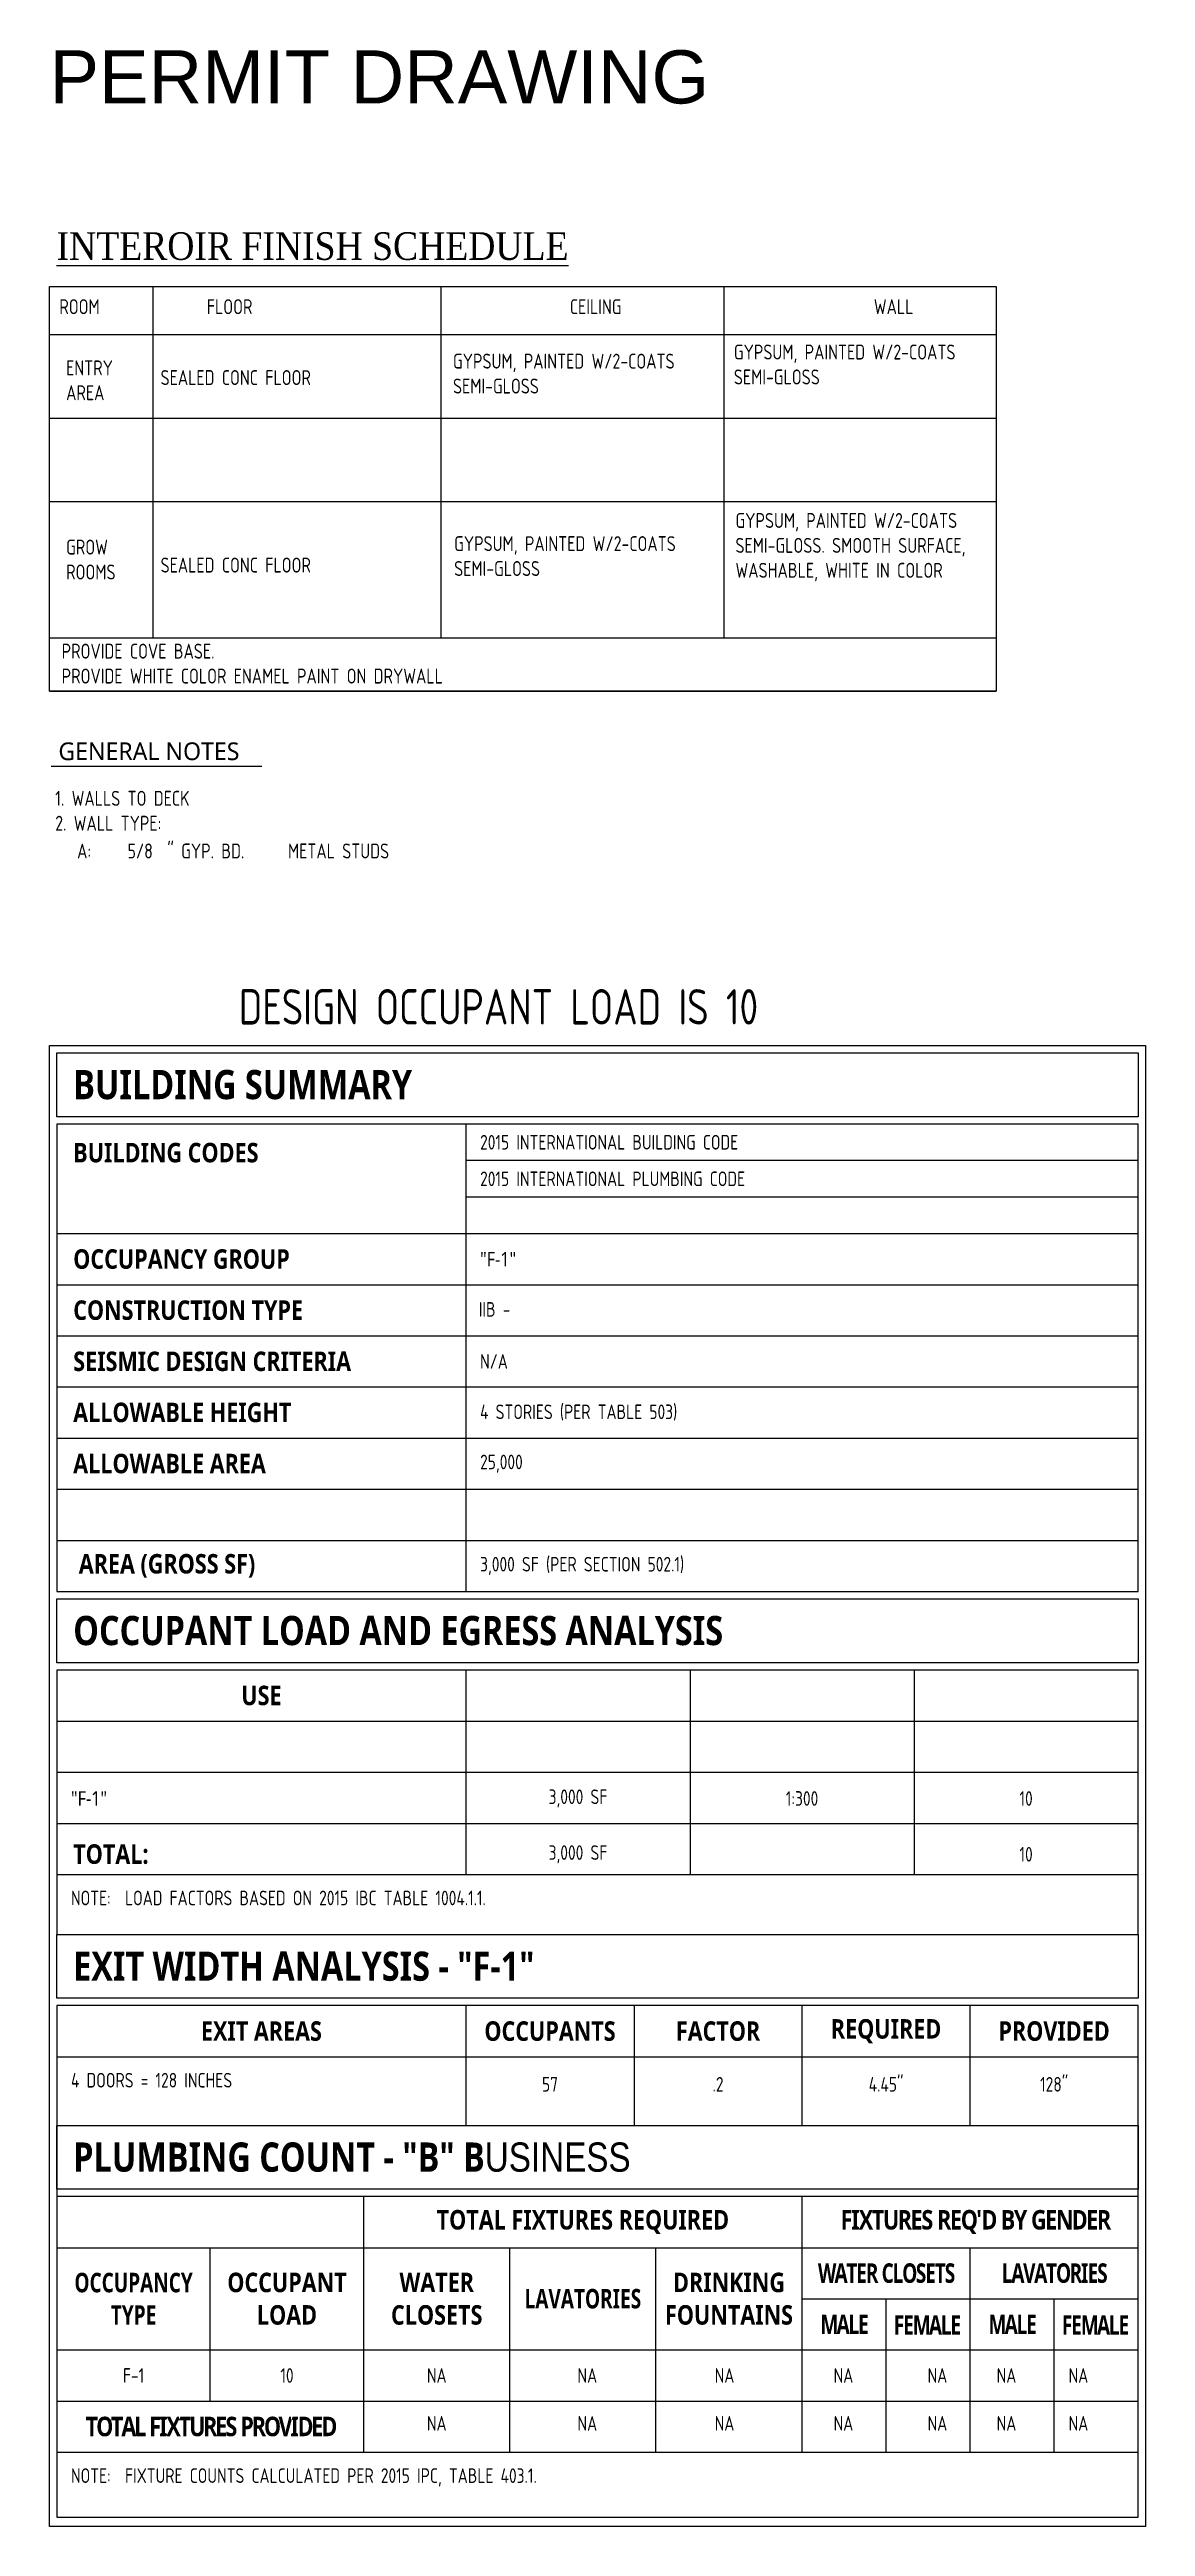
# Model space of a CAD drawing. Header units: feet. Extents: x -21894 to -15366, y -14204 to -9109.
# Drawn here: x -21288.26 to -21280.52, y -11068.59 to -11051.11 of the extents above; entities that cross this region are included whole.
import ezdxf

# ---------------------------------------------------------------- set-up
doc = ezdxf.new("R2010")
doc.units = ezdxf.units.FT
doc.header["$MEASUREMENT"] = 0
doc.layers.add('anno', color=7, linetype='Continuous', lineweight=9)
doc.styles.add('ARCH', font='archstyl.shx', dxfattribs={"width": 0.9})
doc.styles.add('building', font='Roboto_Light.ttf')
doc.styles.add('GTEXT', font='gcad.shx', dxfattribs={"width": 0.9})
doc.styles.add('HEADER', font='LSANS.TTF', dxfattribs={"width": 0.85})
doc.styles.add('PDF Arial', font='arial.ttf')

msp = doc.modelspace()

# ---------------------------------------------------------------- texts
at = {"layer": 'anno', "style": 'ARCH', "width": 0.9}
for s, height, p in [('1. WALLS TO DECK', 0.1054688, (-21288.21615, -11056.44635)), ('2. WALL TYPE:', 0.1054688, (-21288.21615, -11056.62213)), ('   A: ', 0.105469, (-21288.21615, -11056.818)), ('5/8', 0.105469, (-21287.70538, -11056.818)), ('" GYP. BD.', 0.105469, (-21287.42514, -11056.818)), (' METAL STUDS', 0.1054688, (-21286.62508, -11056.818)), ('NOTE:  FIXTURE COUNTS CALCULATED PER 2015 IPC, TABLE 403.1.', 0.103125, (-21288.10503, -11068.28557))]:
    msp.add_text(s, height=height, dxfattribs=at).set_placement(p)
at = {"layer": 'anno', "lineweight": 0, "insert": (-21288.25627, -11051.49359), "char_height": 0.375, "attachment_point": 7, "style": 'PDF Arial'}
msp.add_mtext('PERMIT DRAWING', dxfattribs=at)
at = {"layer": 'anno', "linetype": 'Continuous', "insert": (-21288.20697, -11052.39737), "char_height": 0.1953125, "width": 4.6875, "attachment_point": 1, "style": 'GTEXT'}
msp.add_mtext('{\\fTimes New Roman|b0|i0|c0|p18;\\LINTEROIR FINISH SCHEDULE}', dxfattribs=at)
at = {"layer": 'anno'}
for s, insert, char_height, width, attachment_point, style in [('ROOM', (-21288.18729, -11052.87022), 0.105469, 1.9425447, 1, 'ARCH'), ('FLOOR', (-21287.14649, -11052.87022), 0.105469, 1.9425447, 1, 'ARCH'), ('CEILING', (-21284.58418, -11052.87022), 0.105469, 2.1455957, 1, 'ARCH'), ('WALL', (-21282.43858, -11052.87022), 0.105469, 1.9425447, 1, 'ARCH'), ('ENTRY\\PAREA', (-21288.1394, -11053.30208), 0.105469, 1.9425447, 1, 'ARCH'), ('GROW \\PROOMS', (-21288.1394, -11054.56727), 0.105469, 1.9425447, 1, 'ARCH'), ('PROVIDE COVE BASE.\\PPROVIDE WHITE COLOR ENAMEL PAINT ON DRYWALL', (-21288.17066, -11055.30191), 0.1054688, 4.2443638, 1, 'ARCH'), ('DESIGN OCCUPANT LOAD IS 10', (-21286.91987, -11057.74035), 0.25, 5.5735008, 1, 'ARCH'), ('{\\fLucida Sans|b1|i0|c0|p34;BUILDING SUMMARY}', (-21288.0893, -11058.41559), 0.20625, 7.5191736, 4, 'HEADER'), ('2015 INTERNATIONAL BUILDING CODE', (-21285.21763, -11058.82154), 0.103125, 7.5191736, 4, 'ARCH'), ('{\\fLucida Sans|b1|i0|c0|p34;BUILDING CODES}', (-21288.0893, -11058.89552), 0.1375, 7.5191736, 4, 'HEADER'), ('2015 INTERNATIONAL PLUMBING CODE', (-21285.21763, -11059.07962), 0.103125, 7.5191736, 4, 'ARCH'), ('{\\fLucida Sans|b1|i0|c0|p34;OCCUPANCY GROUP}', (-21288.0893, -11059.64663), 0.1375, 7.5191736, 4, 'HEADER'), ('{\\fLucida Sans|b0|i0|c0|p34;\\W0.85;"F-1"}', (-21285.21763, -11059.64663), 0.103125, 7.5191736, 4, 'ARCH'), ('{\\fLucida Sans|b1|i0|c0|p34;CONSTRUCTION TYPE}', (-21288.0893, -11060.00755), 0.1375, 7.5191736, 4, 'HEADER'), ('IIB -  ', (-21285.22686, -11060.00107), 0.103125, 7.5191736, 4, 'ARCH'), ('{\\fLucida Sans|b1|i0|c0|p34;SEISMIC DESIGN CRITERIA}', (-21288.0893, -11060.36848), 0.1375, 7.5191736, 4, 'HEADER'), ('N/A', (-21285.21763, -11060.36848), 0.103125, 7.5191736, 4, 'ARCH'), ('{\\fLucida Sans|b1|i0|c0|p34;ALLOWABLE HEIGHT}', (-21288.0893, -11060.72941), 0.1375, 7.5191736, 4, 'HEADER'), ('4 STORIES (PER TABLE 503)', (-21285.21763, -11060.72941), 0.103125, 7.5191736, 4, 'ARCH'), ('{\\fLucida Sans|b1|i0|c0|p34;ALLOWABLE AREA}', (-21288.0893, -11061.09034), 0.1375, 7.5191736, 4, 'HEADER'), ('{\\fLucida Sans|b1|i0|c0|p34; AREA (GROSS SF)}', (-21288.0893, -11061.81219), 0.1375, 7.5191736, 4, 'HEADER'), ('{\\fLucida Sans|b1|i0|c0|p34;OCCUPANT LOAD AND EGRESS ANALYSIS}', (-21288.0893, -11062.26975), 0.20625, 7.5191736, 4, 'HEADER'), ('{\\fLucida Sans|b1|i0|c0|p34;USE}', (-21286.76096, -11062.72732), 0.1375, 7.5191736, 5, 'HEADER'), ('{\\fLucida Sans|b0|i0|c0|p34;\\W0.85;"F-1"}', (-21288.10503, -11063.45376), 0.103125, 7.5191736, 4, 'ARCH'), ('1:300', (-21282.94524, -11063.45376), 0.103125, 7.5191736, 5, 'ARCH'), ('{\\fLucida Sans|b1|i0|c0|p34;TOTAL:}', (-21288.0893, -11063.84768), 0.1375, 7.5191736, 4, 'HEADER'), ('NOTE:  LOAD FACTORS BASED ON 2015 IBC TABLE 1004.1.1.', (-21288.10503, -11064.1046), 0.103125, 7.5057518, 1, 'ARCH'), ('{\\fLucida Sans|b1|i0|c0|p34;EXIT WIDTH ANALYSIS - "F-1"}', (-21288.0893, -11064.63907), 0.20625, 7.5191736, 4, 'HEADER'), ('{\\fLucida Sans|b1|i0|c0|p34;EXIT AREAS}', (-21286.76096, -11065.09663), 0.1375, 7.5191736, 5, 'HEADER'), ('{\\fLucida Sans|b1|i0|c0|p34;OCCUPANTS}', (-21284.72425, -11065.09663), 0.1375, 7.5191736, 5, 'HEADER'), ('{\\fLucida Sans|b1|i0|c0|p34;FACTOR}', (-21283.53824, -11065.09663), 0.1375, 7.5191736, 5, 'HEADER'), ('{\\fLucida Sans|b1|i0|c0|p34;REQUIRED}', (-21282.35223, -11065.09663), 0.1375, 7.5191736, 5, 'HEADER'), ('{\\fLucida Sans|b1|i0|c0|p34;PROVIDED}', (-21281.16623, -11065.09663), 0.1375, 7.5191736, 5, 'HEADER'), ('{\\fLucida Sans|b1|i0|c0|p34;PLUMBING COUNT - "B" B}USINESS', (-21288.0893, -11065.98667), 0.20625, 7.5191736, 4, 'HEADER'), ('{\\fLucida Sans|b1|i0|c0|p34;TOTAL FIXTURES REQUIRED}', (-21284.49217, -11066.44423), 0.1375, 7.5191736, 5, 'HEADER'), ("{\\fLucida Sans|b1|i0|c0|p34;\\T0.9;FIXTURES REQ'D BY GENDER}", (-21281.72334, -11066.44423), 0.1375, 7.5191736, 5, 'HEADER'), ('{\\fLucida Sans|b1|i0|c0|p34;\\W0.75;OCCUPANCY TYPE}', (-21287.66327, -11066.98562), 0.1375, 1.0109869, 5, 'HEADER'), ('{\\fLucida Sans|b1|i0|c0|p34;OCCUPANT LOAD}', (-21286.58049, -11066.98562), 0.1375, 1.0109869, 5, 'HEADER'), ('{\\fLucida Sans|b1|i0|c0|p34;WATER CLOSETS}', (-21285.52353, -11066.98562), 0.1375, 1.0109869, 5, 'HEADER'), ('{\\fLucida Sans|b1|i0|c0|p34;DRINKING FOUNTAINS}', (-21283.46082, -11066.98562), 0.1375, 1.0109869, 5, 'HEADER'), ('{\\fLucida Sans|b1|i0|c0|p34;\\W0.75;\\T0.9;WATER CLOSETS}', (-21282.35223, -11066.80516), 0.1375, 7.5191736, 5, 'HEADER'), ('{\\fLucida Sans|b1|i0|c0|p34;\\W0.75;\\T0.9;LAVATORIES}', (-21281.16623, -11066.80516), 0.1375, 7.5191736, 5, 'HEADER'), ('{\\fLucida Sans|b1|i0|c0|p34;\\W0.75;LAVATORIES}', (-21284.49217, -11066.98562), 0.1375, 1.0109869, 5, 'HEADER'), ('{\\fLucida Sans|b1|i0|c0|p34;\\W0.75;\\T0.9;MALE}', (-21282.64874, -11067.16609), 0.1375, 7.5191736, 5, 'HEADER'), ('{\\fLucida Sans|b1|i0|c0|p34;\\W0.75;\\T0.9;FEMALE}', (-21282.06415, -11067.17121), 0.1375, 7.5191736, 5, 'HEADER'), ('{\\fLucida Sans|b1|i0|c0|p34;\\W0.75;\\T0.9;MALE}', (-21281.46273, -11067.16609), 0.1375, 7.5191736, 5, 'HEADER'), ('{\\fLucida Sans|b1|i0|c0|p34;\\W0.75;\\T0.9;FEMALE}', (-21280.87814, -11067.17121), 0.1375, 7.5191736, 5, 'HEADER'), ('F-1', (-21287.66327, -11067.52701), 0.103125, 7.5191736, 5, 'ARCH'), ('NA', (-21285.52353, -11067.52701), 0.103125, 7.5191736, 5, 'ARCH'), ('NA', (-21284.46071, -11067.52701), 0.103125, 7.5191736, 5, 'ARCH'), ('NA', (-21283.49267, -11067.52701), 0.103125, 7.5191736, 5, 'ARCH'), ('NA', (-21282.65325, -11067.52701), 0.103125, 7.5191736, 5, 'ARCH'), ('NA', (-21281.98983, -11067.52701), 0.103125, 7.5191736, 5, 'ARCH'), ('NA', (-21281.50243, -11067.52701), 0.103125, 7.5191736, 5, 'ARCH'), ('NA', (-21280.99471, -11067.52701), 0.103125, 7.5191736, 5, 'ARCH'), ('{\\fLucida Sans|b1|i0|c0|p34;\\T0.85;TOTAL FIXTURES PROVIDED}', (-21287.12188, -11067.88794), 0.1375, 7.5191736, 5, 'HEADER'), ('NA', (-21285.52353, -11067.86509), 0.103125, 7.5191736, 5, 'ARCH'), ('NA', (-21284.46071, -11067.86509), 0.103125, 7.5191736, 5, 'ARCH'), ('NA', (-21283.49267, -11067.86509), 0.103125, 7.5191736, 5, 'ARCH'), ('NA', (-21282.65325, -11067.86509), 0.103125, 7.5191736, 5, 'ARCH'), ('NA', (-21281.98983, -11067.86509), 0.103125, 7.5191736, 5, 'ARCH'), ('NA', (-21281.50243, -11067.86509), 0.103125, 7.5191736, 5, 'ARCH'), ('NA', (-21280.99471, -11067.86509), 0.103125, 7.5191736, 5, 'ARCH')]:
    msp.add_mtext(s, dxfattribs=dict(at, insert=insert, char_height=char_height, width=width, attachment_point=attachment_point, style=style))
at = {"layer": 'anno', "color": 1, "style": 'ARCH'}
for s, insert, char_height, width, attachment_point in [('GYPSUM, PAINTED W/2-COATS SEMI-GLOSS', (-21283.4265, -11053.19036), 0.1054688, 1.9425447, 1), ('GYPSUM, PAINTED W/2-COATS SEMI-GLOSS', (-21285.40882, -11053.25476), 0.1054688, 1.9425447, 1), ('SEALED CONC FLOOR', (-21287.47265, -11053.3707), 0.1054688, 1.9425447, 1), ('GYPSUM, PAINTED W/2-COATS SEMI-GLOSS. SMOOTH SURFACE, WASHABLE, WHITE IN COLOR', (-21283.41507, -11054.37951), 0.1054688, 1.9425447, 1), ('GYPSUM, PAINTED W/2-COATS SEMI-GLOSS', (-21285.40076, -11054.54288), 0.1054688, 1.9425447, 1), ('SEALED CONC FLOOR', (-21287.47265, -11054.69444), 0.1054688, 1.9425447, 1), ('25,000', (-21285.21763, -11061.09034), 0.103125, 7.5191736, 4), ('3,000 SF (PER SECTION 502.1)', (-21285.21763, -11061.81219), 0.103125, 7.5191736, 4), ('3,000 SF', (-21284.52671, -11063.45376), 0.103125, 7.5191736, 5), ('10', (-21281.36415, -11063.45376), 0.103125, 7.5191736, 5), ('3,000 SF', (-21284.52671, -11063.84768), 0.103125, 7.5191736, 5), ('10', (-21281.36415, -11063.84768), 0.103125, 1.4137955, 5), ('4 DOORS = 128 INCHES\\P ', (-21288.10503, -11065.39113), 0.103125, 2.7169196, 1), ('57', (-21284.72425, -11065.47165), 0.103125, 7.5191736, 5), ('.2', (-21283.53824, -11065.47165), 0.103125, 7.5191736, 5), ('4.45"', (-21282.35223, -11065.47165), 0.103125, 7.5191736, 5), ('128"', (-21281.16623, -11065.47165), 0.103125, 7.5191736, 5), ('10', (-21286.58049, -11067.52701), 0.103125, 7.5191736, 5)]:
    msp.add_mtext(s, dxfattribs=dict(at, insert=insert, char_height=char_height, width=width, attachment_point=attachment_point))
at = {"layer": 'anno', "insert": (-21288.19392, -11055.99879), "char_height": 0.125, "attachment_point": 1, "style": 'building'}
msp.add_mtext_dynamic_manual_height_columns('GENERAL NOTES', width=4.5722233, gutter_width=2, heights=[0], dxfattribs=at)

# ---------------------------------------------------------------- linework, layer by layer
at = {"layer": 'anno'}
for p, q in [((-21288.25627, -11052.7811), (-21281.5756, -11052.7811)), ((-21287.52614, -11052.7811), (-21287.52614, -11053.70897)), ((-21285.4941, -11052.7811), (-21285.4941, -11053.70897)), ((-21283.49828, -11052.7811), (-21283.49828, -11053.70897)), ((-21288.25627, -11053.11916), (-21281.5756, -11053.11916)), ((-21281.5756, -11053.12303), (-21281.5756, -11055.0019)), ((-21288.25627, -11053.70897), (-21281.5756, -11053.70897)), ((-21288.25627, -11053.70897), (-21281.5756, -11053.70897)), ((-21287.52614, -11053.70897), (-21287.52614, -11055.26122)), ((-21285.4941, -11053.70897), (-21285.4941, -11055.26122)), ((-21283.49828, -11053.70897), (-21283.49828, -11055.26122)), ((-21288.25627, -11054.29877), (-21281.5756, -11054.29877)), ((-21288.25627, -11055.26122), (-21281.5756, -11055.26122)), ((-21288.25627, -11055.63696), (-21281.5756, -11055.63696)), ((-21288.24471, -11056.1675), (-21286.7573, -11056.1675)), ((-21285.31726, -11058.69269), (-21285.31726, -11061.99265)), ((-21280.57322, -11058.95039), (-21285.31726, -11058.95039)), ((-21280.57322, -11059.20847), (-21285.31726, -11059.20847)), ((-21280.57322, -11059.20847), (-21285.31726, -11059.20847)), ((-21288.20466, -11059.46616), (-21280.57322, -11059.46616)), ((-21288.20466, -11059.82709), (-21280.57322, -11059.82709)), ((-21288.20466, -11060.18802), (-21280.57322, -11060.18802)), ((-21288.20466, -11060.54895), (-21280.57322, -11060.54895)), ((-21288.20466, -11060.90987), (-21280.57322, -11060.90987)), ((-21288.20466, -11061.2708), (-21280.57322, -11061.2708)), ((-21288.20466, -11061.63173), (-21280.57322, -11061.63173)), ((-21288.20466, -11061.99265), (-21280.57322, -11061.99265)), ((-21285.31726, -11062.54685), (-21285.31726, -11063.99056)), ((-21283.73578, -11062.54685), (-21283.73578, -11063.99056)), ((-21282.1547, -11062.54685), (-21282.1547, -11063.99056)), ((-21288.20466, -11062.90778), (-21280.57322, -11062.90778)), ((-21288.20466, -11062.90778), (-21280.57322, -11062.90778)), ((-21288.20466, -11063.26871), (-21280.57322, -11063.26871)), ((-21288.20466, -11063.62963), (-21280.57322, -11063.62963)), ((-21288.20466, -11063.99056), (-21280.57322, -11063.99056)), ((-21288.20466, -11063.99056), (-21280.57322, -11063.99056)), ((-21280.57322, -11064.91616), (-21288.20466, -11064.91616)), ((-21288.20466, -11064.91616), (-21288.20466, -11067.12946)), ((-21285.31726, -11064.91616), (-21285.31726, -11065.76119)), ((-21284.13125, -11064.91616), (-21284.13125, -11065.76119)), ((-21282.94524, -11065.76119), (-21282.94524, -11064.91616)), ((-21281.75923, -11065.76119), (-21281.75923, -11064.91616)), ((-21280.57322, -11067.12946), (-21280.57322, -11064.91616)), ((-21288.20466, -11065.27709), (-21280.57322, -11065.27709)), ((-21280.57322, -11066.26377), (-21288.20466, -11066.26377)), ((-21288.20466, -11066.26377), (-21288.20466, -11068.52609)), ((-21286.03911, -11068.0684), (-21286.03911, -11066.26377)), ((-21282.94524, -11068.0684), (-21282.94524, -11066.26377)), ((-21280.57322, -11068.52609), (-21280.57322, -11066.26377)), ((-21288.20466, -11066.6247), (-21280.57322, -11066.6247)), ((-21287.12188, -11067.70748), (-21287.12188, -11066.6247)), ((-21285.00795, -11068.0684), (-21285.00795, -11066.6247)), ((-21283.9764, -11068.0684), (-21283.9764, -11066.6247)), ((-21281.75923, -11068.0684), (-21281.75923, -11066.6247)), ((-21282.94524, -11066.98562), (-21280.57322, -11066.98562)), ((-21282.35223, -11068.0684), (-21282.35223, -11066.98562)), ((-21281.16623, -11068.0684), (-21281.16623, -11066.98562)), ((-21288.20466, -11067.34655), (-21280.57322, -11067.34655)), ((-21288.20466, -11067.70748), (-21280.57322, -11067.70748)), ((-21288.20466, -11068.0684), (-21280.57322, -11068.0684)), ((-21288.20466, -11068.52609), (-21280.57322, -11068.52609))]:
    msp.add_line(p, q, dxfattribs=at)
for points in [[(-21288.25627, -11052.7811), (-21281.5756, -11052.7811), (-21281.5756, -11055.63696), (-21288.25627, -11055.63696)], [(-21288.20466, -11058.19011), (-21280.57322, -11058.19011), (-21280.57322, -11058.64108), (-21288.20466, -11058.64108)], [(-21280.57322, -11058.69269), (-21288.20466, -11058.69269), (-21288.20466, -11061.99265), (-21280.57322, -11061.99265)], [(-21288.20466, -11062.04427), (-21280.57322, -11062.04427), (-21280.57322, -11062.49524), (-21288.20466, -11062.49524)], [(-21280.57322, -11062.54685), (-21288.20466, -11062.54685), (-21288.20466, -11064.41358), (-21280.57322, -11064.41358)], [(-21288.20466, -11064.41358), (-21280.57322, -11064.41358), (-21280.57322, -11064.86455), (-21288.20466, -11064.86455)], [(-21288.20466, -11065.76119), (-21280.57322, -11065.76119), (-21280.57322, -11066.21215), (-21288.20466, -11066.21215)]]:
    msp.add_lwpolyline(points, close=True, dxfattribs=at)
for points in [[(-21288.25627, -11068.59275), (-21288.25627, -11058.13849), (-21280.52161, -11058.13849), (-21280.52161, -11068.59275)], [(-21280.52161, -11068.59275), (-21288.25627, -11068.59275)]]:
    msp.add_lwpolyline(points, dxfattribs=at)

msp.set_redraw_order([(e.dxf.handle, doc.entitydb.next_handle()) for e in msp.query("TEXT MTEXT ATTDEF DIMENSION ARC_DIMENSION")])  # texts and dimensions are drawn at this point

doc.saveas('drawing.dxf')
